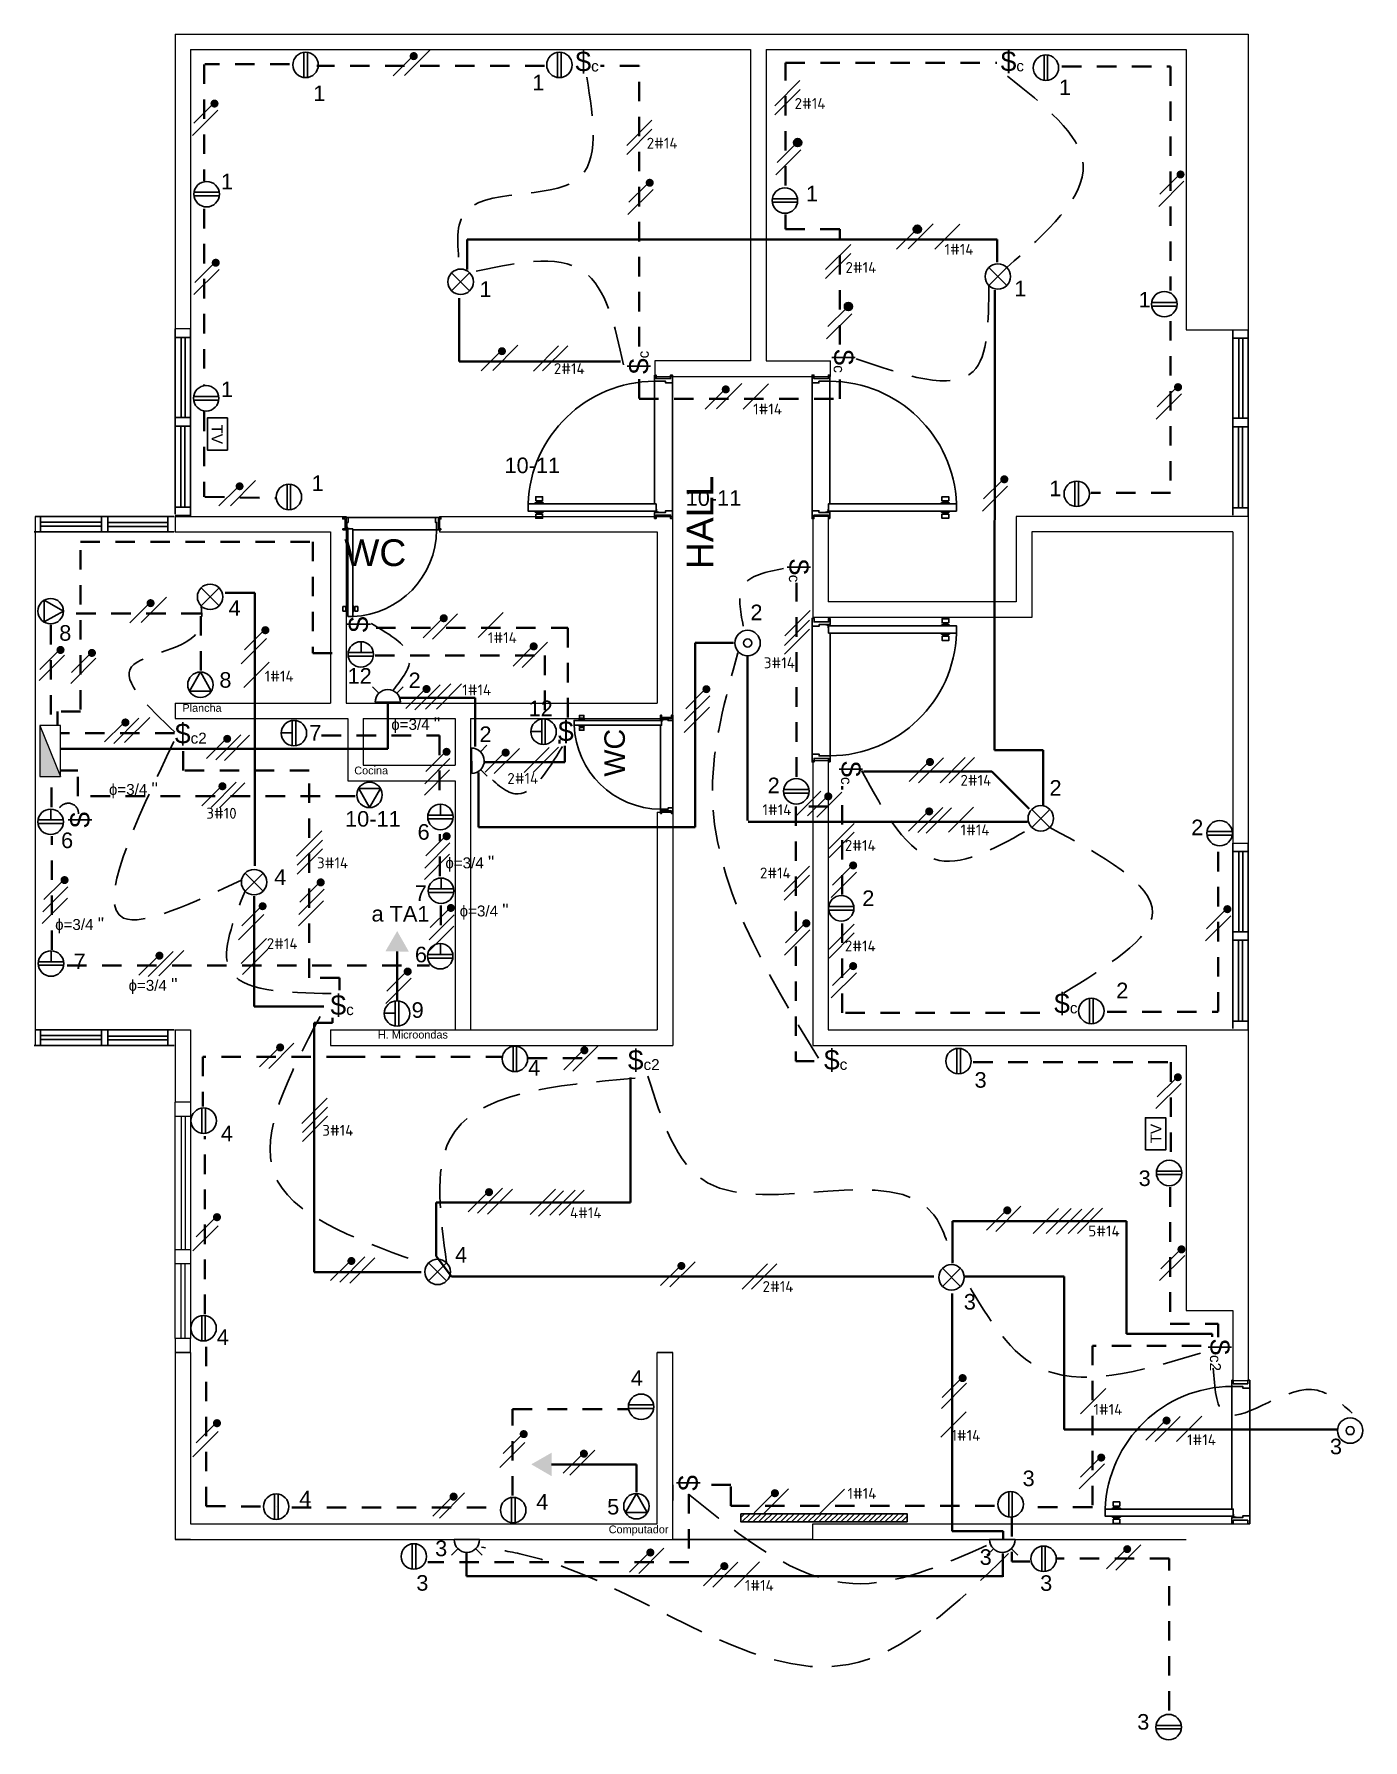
# Model space of a CAD drawing. Extents: x -43333.7 to -43325.1, y -14363.7 to -14352.7.
import ezdxf
from ezdxf.enums import TextEntityAlignment as Align

# ---------------------------------------------------------------- set-up
doc = ezdxf.new("R2010")
doc.units = 0
doc.header["$MEASUREMENT"] = 0
for name, pattern in [('DASHED', [19.05, 12.7, -6.35]), ('HIDDEN', [0.375, 0.25, -0.125]), ('HIDDEN2', [0.1875, 0.125, -0.0625])]:
    doc.linetypes.add(name, pattern=pattern)
doc.layers.get('0').update_dxf_attribs({"linetype": 'CONTINUOUS'})
for name, color, linetype, lineweight in [('Cable piso 1', 50, 'HIDDEN2', 35), ('Cable techo 1', 131, 'CONTINUOUS', 35), ('www.cadblocksfree.com', 7, 'CONTINUOUS', 5)]:
    doc.layers.add(name, color=color, linetype=linetype, lineweight=lineweight)
for name, color, linetype in [('Control luces 1', 80, 'HIDDEN'), ('Especiales 1', 31, 'CONTINUOUS'), ('Fase B 1', 40, 'CONTINUOUS'), ('Fase c1', 1, 'CONTINUOUS'), ('FINO', 4, 'CONTINUOUS'), ('Iluminacion 1', 21, 'CONTINUOUS'), ('Neutro 1', 255, 'CONTINUOUS'), ('PUERTAS', 1, 'CONTINUOUS'), ('Retorno 1', 210, 'CONTINUOUS'), ('Tomas 1', 6, 'CONTINUOUS')]:
    doc.layers.add(name, color=color, linetype=linetype)
doc.styles.get("Standard").update_dxf_attribs({"font": 'ARIAL.TTF'})

msp = doc.modelspace()

# ---------------------------------------------------------------- texts
at = {"layer": 'Cable techo 1', "color": 250}
msp.add_text('a TA1', height=0.1, dxfattribs=at).set_placement((-43331.502, -14358.43))
at = {"layer": 'Control luces 1', "color": 250, "linetype": 'ByBlock', "char_height": 0.13, "width": 0.16402, "attachment_point": 4}
for s, insert in [('${\\H0.5385x;c}', (-43330.191, -14352.908)), ('${\\H0.5385x;c}', (-43327.457, -14352.907)), ('${\\H0.5385x;c2}', (-43332.766, -14357.228)), ('$', (-43330.303, -14357.213)), ('${\\H0.5385x;c}', (-43331.766, -14358.973)), ('${\\H0.5385x;c}', (-43327.113, -14358.962)), ('${\\H0.5385x;c2}', (-43329.854, -14359.326)), ('${\\H0.5385x;c}', (-43328.593, -14359.325))]:
    msp.add_mtext(s, dxfattribs=dict(at, insert=insert))
for s, insert, rotation in [('${\\H0.5385x;c}', (-43329.778, -14354.911), 90), ('${\\H0.5385x;c}', (-43328.472, -14354.753), 270), ('${\\H0.5385x;c}', (-43328.76, -14356.1), 270), ('$', (-43331.58, -14356.571), 90), ('${\\H0.5385x;c}', (-43328.425, -14357.4), 270), ('$', (-43333.371, -14357.827), 90), ('${\\H0.5385x;c2}', (-43326.053, -14361.115), 270), ('$', (-43329.46, -14362.089), 90)]:
    msp.add_mtext(s, dxfattribs=dict(at, insert=insert, rotation=rotation))
at = {"layer": 'Especiales 1', "color": 250}
for s, p in [('1', (-43331.877, -14353.157)), ('1', (-43330.468, -14353.087)), ('1', (-43327.082, -14353.118)), ('1', (-43332.47, -14353.723)), ('1', (-43328.709, -14353.801)), ('1', (-43330.808, -14354.415)), ('1', (-43327.37, -14354.411)), ('1', (-43326.57, -14354.483)), ('1', (-43332.47, -14355.059)), ('10-11', (-43330.647, -14355.548)), ('1', (-43331.887, -14355.662)), ('10-11', (-43329.482, -14355.758)), ('1', (-43327.145, -14355.696)), ('4', (-43332.421, -14356.465)), ('2', (-43329.066, -14356.493)), ('8', (-43333.51, -14356.625)), ('8', (-43332.48, -14356.927)), ('12', (-43331.656, -14356.901)), ('2', (-43331.264, -14356.93)), ('12', (-43330.492, -14357.11)), ('7', (-43331.902, -14357.267)), ('2', (-43330.808, -14357.276)), ('2', (-43328.955, -14357.605)), ('2', (-43327.143, -14357.621)), ('10-11', (-43331.672, -14357.82)), ('2', (-43326.232, -14357.875)), ('6', (-43333.498, -14357.958)), ('6', (-43331.206, -14357.904)), ('4', (-43332.128, -14358.195)), ('7', (-43331.224, -14358.297)), ('2', (-43328.347, -14358.33)), ('7', (-43333.418, -14358.736)), ('6', (-43331.223, -14358.692)), ('2', (-43326.714, -14358.923)), ('9', (-43331.244, -14359.049)), ('4', (-43330.495, -14359.42)), ('3', (-43327.625, -14359.498)), ('4', (-43332.471, -14359.842)), ('3', (-43326.57, -14360.13)), ('4', (-43330.965, -14360.622)), ('3', (-43327.694, -14360.924)), ('4', (-43332.497, -14361.151)), ('4', (-43329.835, -14361.414)), ('3', (-43325.34, -14361.854)), ('3', (-43327.316, -14362.059)), ('4', (-43331.967, -14362.189)), ('4', (-43330.443, -14362.21)), ('5', (-43329.987, -14362.241)), ('3', (-43331.093, -14362.509)), ('3', (-43327.592, -14362.565)), ('3', (-43331.214, -14362.731)), ('3', (-43327.203, -14362.732)), ('3', (-43326.579, -14363.624))]:
    msp.add_text(s, height=0.1, dxfattribs=at).set_placement(p)
at = {"layer": 'Especiales 1', "color": 250, "linetype": 'ByBlock', "char_height": 0.13, "attachment_point": 5}
for s, insert, width in [('{\\fISOCPEUR|b0|i0|c0|p34;\\H0.5385x; 2#14 }', (-43328.705, -14353.172), 0.29088), ('{\\fISOCPEUR|b0|i0|c0|p34;\\H0.5385x; 2#14 }', (-43329.656, -14353.427), 0.29088), ('{\\fISOCPEUR|b0|i0|c0|p34;\\H0.5385x; 1#14 }', (-43327.747, -14354.109), 0.29088), ('{\\fISOCPEUR|b0|i0|c0|p34;\\H0.5385x; 2#14 }', (-43328.378, -14354.226), 0.29088), ('{\\fISOCPEUR|b0|i0|c0|p34;\\H0.5385x; 2#14 }', (-43330.253, -14354.876), 0.29088), ('{\\fISOCPEUR|b0|i0|c0|p34;\\H0.5385x; 1#14 }', (-43328.978, -14355.136), 0.29088), ('{\\fISOCPEUR|b0|i0|c0|p34;\\H0.5385x; 1#14 }', (-43330.683, -14356.605), 0.29088), ('{\\fISOCPEUR|b0|i0|c0|p34;\\H0.5385x; 3#14 }', (-43328.902, -14356.767), 0.29088), ('{\\fISOCPEUR|b0|i0|c0|p34;\\H0.5385x; 1#14 }', (-43332.118, -14356.853), 0.29088), ('{\\fISOCPEUR|b0|i0|c0|p34;\\H0.5385x; 1#14 }', (-43330.848, -14356.941), 0.29088), ('{\\fISOCPEUR|b0|i0|c0|p34;\\H0.5385x;ɸ\\fArial|b0|i0|c0|p34;=3/4 \\H1.161x;"}', (-43331.218, -14357.168), 0.3432), ('{\\fISOCPEUR|b0|i0|c0|p34;\\H0.5385x;ɸ\\fArial|b0|i0|c0|p34;=3/4 \\H1.161x;"}', (-43333.033, -14357.586), 0.3432), ('{\\fISOCPEUR|b0|i0|c0|p34;\\H0.5385x; 2#14 }', (-43330.552, -14357.51), 0.29088), ('{\\fISOCPEUR|b0|i0|c0|p34;\\H0.5385x; 2#14 }', (-43327.639, -14357.522), 0.29088), ('{\\fISOCPEUR|b0|i0|c0|p34;\\H0.5385x; 3#10 }', (-43332.489, -14357.734), 0.29088), ('{\\fISOCPEUR|b0|i0|c0|p34;\\H0.5385x; 1#14 }', (-43328.918, -14357.711), 0.29088), ('{\\fISOCPEUR|b0|i0|c0|p34;\\H0.5385x; 1#14 }', (-43327.644, -14357.841), 0.29088), ('{\\fISOCPEUR|b0|i0|c0|p34;\\H0.5385x; 2#14 }', (-43328.382, -14357.941), 0.29088), ('{\\fISOCPEUR|b0|i0|c0|p34;\\H0.5385x; 3#14 }', (-43331.775, -14358.053), 0.29088), ('{\\fISOCPEUR|b0|i0|c0|p34;\\H0.5385x;ɸ\\fArial|b0|i0|c0|p34;=3/4 \\H1.161x;"}', (-43330.87, -14358.058), 0.3432), ('{\\fISOCPEUR|b0|i0|c0|p34;\\H0.5385x; 2#14 }', (-43328.928, -14358.118), 0.29088), ('{\\fISOCPEUR|b0|i0|c0|p34;\\H0.5385x;ɸ\\fArial|b0|i0|c0|p34;=3/4 \\H1.161x;"}', (-43330.778, -14358.367), 0.3432), ('{\\fISOCPEUR|b0|i0|c0|p34;\\H0.5385x;ɸ\\fArial|b0|i0|c0|p34;=3/4 \\H1.161x;"}', (-43333.379, -14358.454), 0.3432), ('{\\fISOCPEUR|b0|i0|c0|p34;\\H0.5385x; 2#14 }', (-43332.099, -14358.572), 0.29088), ('{\\fISOCPEUR|b0|i0|c0|p34;\\H0.5385x; 2#14 }', (-43328.382, -14358.587), 0.29088), ('{\\fISOCPEUR|b0|i0|c0|p34;\\H0.5385x;ɸ\\fArial|b0|i0|c0|p34;=3/4 \\H1.161x;"}', (-43332.907, -14358.845), 0.3432), ('{\\fISOCPEUR|b0|i0|c0|p34;\\H0.5385x; 3#14 }', (-43331.741, -14359.772), 0.29088), ('{\\fISOCPEUR|b0|i0|c0|p34;\\H0.5385x; 4#14 }', (-43330.147, -14360.302), 0.29088), ('{\\fISOCPEUR|b0|i0|c0|p34;\\H0.5385x; 5#14 }', (-43326.815, -14360.419), 0.29088), ('{\\fISOCPEUR|b0|i0|c0|p34;\\H0.5385x; 2#14 }', (-43328.911, -14360.776), 0.29088), ('{\\fISOCPEUR|b0|i0|c0|p34;\\H0.5385x; 1#14 }', (-43326.79, -14361.566), 0.29088), ('{\\fISOCPEUR|b0|i0|c0|p34;\\H0.5385x; 1#14 }', (-43327.703, -14361.733), 0.29088), ('{\\fISOCPEUR|b0|i0|c0|p34;\\H0.5385x; 1#14 }', (-43326.188, -14361.761), 0.29088), ('{\\fISOCPEUR|b0|i0|c0|p34;\\H0.5385x;1#14 }', (-43328.349, -14362.106), 0.29088), ('{\\fISOCPEUR|b0|i0|c0|p34;\\H0.5385x; 1#14 }', (-43329.031, -14362.697), 0.29088)]:
    msp.add_mtext(s, dxfattribs=dict(at, insert=insert, width=width))
at = {"layer": 'Tomas 1', "color": 250, "linetype": 'ByBlock', "char_height": 0.07, "width": 0.15648, "attachment_point": 5}
for insert, rotation in [((-43332.495, -14355.298), 270), ((-43326.458, -14359.793), 90)]:
    msp.add_mtext('TV', dxfattribs=dict(at, insert=insert, rotation=rotation))
at = {"layer": 'www.cadblocksfree.com', "color": 250}
for s, height, p in [('HALL', 0.1716, (-43329.304, -14355.865)), ('WC', 0.132, (-43329.873, -14357.345))]:
    msp.add_text(s, height=height, rotation=90, dxfattribs=at).set_placement(p, align=Align.CENTER)
msp.add_text('WC', height=0.1716, dxfattribs=at).set_placement((-43331.478, -14356.145), align=Align.CENTER)
at = {"layer": 'www.cadblocksfree.com', "color": 250, "linetype": 'ByBlock'}
for s, p in [('Plancha', (-43332.718, -14357.082)), ('Cocina', (-43331.613, -14357.484)), ('H. Microondas', (-43331.461, -14359.182)), ('Computador', (-43329.977, -14362.362))]:
    msp.add_text(s, height=0.05, dxfattribs=at).set_placement(p)

# ---------------------------------------------------------------- blocks, each defined once
blk = doc.blocks.new('P3-80')
at = {"layer": 'PUERTAS', "color": 1, "linetype": 'DASHED'}
for p, q in [((0.0819, 0.1), (0.7659, 0.1)), ((0.0438, 0), (0.7562, 0))]:
    blk.add_line(p, q, dxfattribs=at)
at = {"layer": 'PUERTAS'}
for p, q in [((0.0364, 0.0872), (0.0364, 0.0757)), ((0.0385, 0.0894), (0.0527, 0.0894))]:
    blk.add_line(p, q, dxfattribs=at)
at = {"layer": 'PUERTAS', "color": 2}
for points in [[(0.0249, 0.7621), (0.0249, 0.7244), (0.0017, 0.7244), (0.0017, 0.7621)], [(0.0989, 0.7621), (0.0989, 0.7244), (0.1221, 0.7244), (0.1221, 0.7621)]]:
    blk.add_lwpolyline(points, close=True, dxfattribs=at)
for points in [[(0.0378, 0.7197), (0.0329, 0.7324), (0.0329, 0.7549), (0.0378, 0.7666)], [(0.0419, 0.7666), (0.0378, 0.7666), (0.0378, 0.7197), (0.0419, 0.7197)], [(0.0819, 0.7666), (0.086, 0.7666), (0.086, 0.7197), (0.0819, 0.7197)], [(0.086, 0.7197), (0.0909, 0.7324), (0.0909, 0.7549), (0.086, 0.7666)], [(0.0329, 0.751), (0.0249, 0.751)], [(0.0329, 0.7355), (0.0249, 0.7355)], [(0.0909, 0.751), (0.0989, 0.751)], [(0.0909, 0.7355), (0.0989, 0.7355)]]:
    blk.add_lwpolyline(points, dxfattribs=at)
at = {"layer": 'PUERTAS'}
for points in [[(0.0419, 0.0919), (0.0819, 0.0919), (0.0819, 0.8055), (0.0419, 0.8055), (0.0419, 0.0919)], [(0, 0.1), (0.0341, 0.1), (0.0341, 0.0386), (0.0438, 0.0386), (0.0438, 0), (0, 0), (0, 0.0107), (0.0195, 0.0107), (0.0195, 0.0912), (0, 0.0912), (0, 0.1)], [(0.8, 0.1), (0.7659, 0.1), (0.7659, 0.0386), (0.7562, 0.0386), (0.7562, 0), (0.8, 0), (0.8, 0.0107), (0.7805, 0.0107), (0.7805, 0.0912), (0.8, 0.0912), (0.8, 0.1)]]:
    blk.add_lwpolyline(points, dxfattribs=at)
blk.add_circle((0.0385, 0.0872), 0.00217, dxfattribs=at)
at = {"layer": 'PUERTAS', "color": 1}
blk.add_arc((0.0548, 0.0949), 0.7111, 0.41037, 87.81839, dxfattribs=at)
blk = doc.blocks.new('DIBA')
at = {"layer": 'FINO'}
for p, q in [((0, 0.1), (1.05, 0.1)), ((1.05, 0), (0, 0)), ((0.05, 0), (0.05, 0.1)), ((0.05, 0.065), (0.522, 0.065)), ((0.05, 0.04), (0.522, 0.04)), ((0.572, 0.062), (1.05, 0.062)), ((0.572, 0.037), (1.05, 0.037)), ((1.1, 0.1), (1.05, 0.1)), ((1.05, 0.1), (1.05, 0)), ((1.05, 0), (1.092, 0))]:
    blk.add_line(p, q, dxfattribs=at)
at = {"layer": 'FINO', "color": 4}
for p, q in [((0.522, 0), (0.522, 0.1)), ((0.572, 0), (0.572, 0.1))]:
    blk.add_line(p, q, dxfattribs=at)
blk = doc.blocks.new('Divi')
blk.add_blockref('DIBA', (0, 0))

# ---------------------------------------------------------------- hatches: boundary and pattern name
at = {"layer": 'Cable techo 1'}
for points in [[(-43331.337, -14358.491), (-43331.413, -14358.622), (-43331.262, -14358.623)], [(-43330.475, -14361.919), (-43330.344, -14361.995), (-43330.344, -14361.844)]]:
    msp.add_hatch(color=250, dxfattribs=at).paths.add_polyline_path(points)
at = {"layer": 'Neutro 1'}
for points in [[(-43331.212, -14352.849, 1), (-43331.249, -14352.886, 1)], [(-43332.493, -14353.154, 1), (-43332.53, -14353.191, 1)], [(-43328.744, -14353.408, 1), (-43328.781, -14353.445, 1)], [(-43326.282, -14353.61, 1), (-43326.319, -14353.646, 1)], [(-43329.695, -14353.663, 1), (-43329.732, -14353.7, 1)], [(-43327.974, -14353.961, 1), (-43328.011, -14353.998, 1)], [(-43332.485, -14354.177, 1), (-43332.522, -14354.214, 1)], [(-43328.417, -14354.462, 1), (-43328.454, -14354.498, 1)], [(-43330.645, -14354.746, 1), (-43330.682, -14354.782, 1)], [(-43329.206, -14354.991, 1), (-43329.243, -14355.028, 1)], [(-43326.298, -14354.977, 1), (-43326.335, -14355.014, 1)], [(-43327.415, -14355.569, 1), (-43327.452, -14355.606, 1)], [(-43332.332, -14355.614, 1), (-43332.368, -14355.651, 1)], [(-43332.904, -14356.365, 1), (-43332.941, -14356.402, 1)], [(-43331.019, -14356.462, 1), (-43331.056, -14356.499, 1)], [(-43332.166, -14356.539, 1), (-43332.203, -14356.576, 1)], [(-43333.483, -14356.666, 1), (-43333.52, -14356.703, 1)], [(-43333.281, -14356.685, 1), (-43333.318, -14356.722, 1)], [(-43330.441, -14356.643, 1), (-43330.478, -14356.68, 1)], [(-43331.13, -14356.917, 1), (-43331.167, -14356.954, 1)], [(-43329.331, -14356.918, 1), (-43329.367, -14356.955, 1)], [(-43333.066, -14357.132, 1), (-43333.103, -14357.169, 1)], [(-43332.412, -14357.237, 1), (-43332.448, -14357.274, 1)], [(-43331.001, -14357.321, 1), (-43331.038, -14357.357, 1)], [(-43330.621, -14357.326, 1), (-43330.658, -14357.363, 1)], [(-43327.893, -14357.386, 1), (-43327.93, -14357.423, 1)], [(-43332.442, -14357.542, 1), (-43332.479, -14357.579, 1)], [(-43328.547, -14357.607, 1), (-43328.584, -14357.644, 1)], [(-43327.898, -14357.704, 1), (-43327.935, -14357.741, 1)], [(-43331.001, -14357.863, 1), (-43331.038, -14357.9, 1)], [(-43328.387, -14358.051, 1), (-43328.424, -14358.088, 1)], [(-43333.457, -14358.145, 1), (-43333.494, -14358.182, 1)], [(-43331.81, -14358.16, 1), (-43331.847, -14358.197, 1)], [(-43332.184, -14358.313, 1), (-43332.22, -14358.35, 1)], [(-43330.974, -14358.324, 1), (-43331.01, -14358.361, 1)], [(-43325.981, -14358.332, 1), (-43326.018, -14358.369, 1)], [(-43328.688, -14358.423, 1), (-43328.725, -14358.46, 1)], [(-43332.847, -14358.631, 1), (-43332.884, -14358.668, 1)], [(-43331.251, -14358.733, 1), (-43331.288, -14358.77, 1)], [(-43328.387, -14358.698, 1), (-43328.424, -14358.735, 1)], [(-43332.071, -14359.221, 1), (-43332.108, -14359.258, 1)], [(-43330.115, -14359.239, 1), (-43330.152, -14359.276, 1)], [(-43326.299, -14359.413, 1), (-43326.336, -14359.449, 1)], [(-43330.728, -14360.151, 1), (-43330.765, -14360.188, 1)], [(-43327.396, -14360.268, 1), (-43327.433, -14360.305, 1)], [(-43332.477, -14360.312, 1), (-43332.514, -14360.349, 1)], [(-43326.276, -14360.519, 1), (-43326.313, -14360.556, 1)], [(-43331.613, -14360.594, 1), (-43331.65, -14360.63, 1)], [(-43329.492, -14360.625, 1), (-43329.528, -14360.662, 1)], [(-43327.683, -14361.346, 1), (-43327.72, -14361.383, 1)], [(-43326.372, -14361.619, 1), (-43326.409, -14361.656, 1)], [(-43332.477, -14361.636, 1), (-43332.514, -14361.673, 1)], [(-43330.505, -14361.706, 1), (-43330.542, -14361.743, 1)], [(-43330.118, -14361.832, 1), (-43330.155, -14361.869, 1)], [(-43326.792, -14361.857, 1), (-43326.829, -14361.894, 1)], [(-43330.956, -14362.108, 1), (-43330.993, -14362.145, 1)], [(-43328.89, -14362.086, 1), (-43328.927, -14362.123, 1)], [(-43329.691, -14362.467, 1), (-43329.728, -14362.504, 1)], [(-43326.625, -14362.446, 1), (-43326.662, -14362.482, 1)], [(-43329.215, -14362.555, 1), (-43329.252, -14362.592, 1)]]:
    msp.add_hatch(color=250, dxfattribs=at).paths.add_polyline_path(points)
at = {"layer": 'PUERTAS', "linetype": 'ByBlock'}
h = msp.add_hatch(dxfattribs=at)
h.set_pattern_fill('ANSI31', color=250, scale=0.2, style=0)
h.set_pattern_definition([(45, (-43287.478873, -14438.096976), (-0.0176776695, 0.0176776695), [])])
h.paths.add_polyline_path([(-43329.128, -14362.236), (-43329.128, -14362.288), (-43328.059, -14362.288), (-43328.059, -14362.236)])
at = {"layer": 'www.cadblocksfree.com'}
msp.add_hatch(color=250, dxfattribs=at).paths.add_polyline_path([(-43333.634, -14357.171), (-43333.634, -14357.498), (-43333.502, -14357.498)])

# ---------------------------------------------------------------- linework, layer by layer
at = {"layer": 'Cable piso 1', "color": 250}
for p, q in [((-43332.577, -14352.921), (-43332.577, -14353.669)), ((-43332.029, -14352.92), (-43332.573, -14352.92)), ((-43330.389, -14352.929), (-43331.854, -14352.929)), ((-43329.781, -14352.929), (-43330.03, -14352.929)), ((-43329.781, -14354.733), (-43329.781, -14352.929)), ((-43328.841, -14353.7), (-43328.841, -14352.911)), ((-43328.841, -14352.911), (-43327.481, -14352.911)), ((-43327.063, -14352.934), (-43326.365, -14352.934)), ((-43326.365, -14352.934), (-43326.365, -14354.374)), ((-43332.577, -14353.85), (-43332.577, -14354.979)), ((-43328.841, -14353.979), (-43328.841, -14353.886)), ((-43328.492, -14353.979), (-43328.841, -14353.979)), ((-43328.492, -14354.722), (-43328.492, -14353.979)), ((-43326.365, -14354.571), (-43326.365, -14355.674)), ((-43328.492, -14355.07), (-43328.492, -14354.908)), ((-43329.782, -14354.943), (-43329.782, -14355.07)), ((-43329.782, -14355.07), (-43328.492, -14355.07)), ((-43332.577, -14355.153), (-43332.577, -14355.701)), ((-43326.365, -14355.674), (-43326.877, -14355.674)), ((-43332.573, -14355.7), (-43332.112, -14355.709)), ((-43333.373, -14357.068), (-43333.373, -14355.989)), ((-43333.373, -14355.989), (-43331.88, -14355.989)), ((-43331.88, -14355.989), (-43331.88, -14356.705)), ((-43328.769, -14357.499), (-43328.769, -14356.253)), ((-43332.6, -14356.45), (-43333.472, -14356.45)), ((-43332.6, -14356.817), (-43332.6, -14356.45)), ((-43333.564, -14356.524), (-43333.564, -14357.171)), ((-43331.473, -14356.543), (-43330.239, -14356.543)), ((-43330.239, -14356.543), (-43330.239, -14357.138)), ((-43331.88, -14356.705), (-43331.668, -14356.705)), ((-43331.479, -14356.721), (-43330.387, -14356.721)), ((-43330.387, -14356.721), (-43330.387, -14357.118)), ((-43333.372, -14357.079), (-43333.521, -14357.079)), ((-43333.521, -14357.079), (-43333.521, -14357.168)), ((-43332.768, -14357.219), (-43333.505, -14357.219)), ((-43332.712, -14357.459), (-43332.712, -14357.317)), ((-43331.823, -14357.235), (-43331.064, -14357.235)), ((-43331.064, -14357.235), (-43331.064, -14357.672)), ((-43333.56, -14357.694), (-43333.56, -14357.501)), ((-43333.39, -14357.46), (-43333.5, -14357.46)), ((-43333.39, -14357.625), (-43333.39, -14357.46)), ((-43331.903, -14357.459), (-43332.712, -14357.459)), ((-43331.903, -14358.792), (-43331.903, -14357.459)), ((-43328.477, -14358.257), (-43328.477, -14357.559)), ((-43331.608, -14357.625), (-43333.39, -14357.625)), ((-43328.775, -14357.69), (-43328.775, -14359.327)), ((-43328.565, -14357.691), (-43328.699, -14357.691)), ((-43333.558, -14358.612), (-43333.558, -14357.882)), ((-43331.063, -14358.138), (-43331.063, -14357.868)), ((-43326.058, -14359.008), (-43326.058, -14357.946)), ((-43331.056, -14358.328), (-43331.056, -14358.555)), ((-43328.477, -14359.017), (-43328.477, -14358.431)), ((-43333.459, -14358.712), (-43331.129, -14358.712)), ((-43331.707, -14358.792), (-43331.903, -14358.792)), ((-43331.707, -14358.872), (-43331.707, -14358.792)), ((-43328.455, -14359.017), (-43327.131, -14359.017)), ((-43326.773, -14359.01), (-43326.059, -14359.01)), ((-43331.667, -14359.299), (-43332.587, -14359.299)), ((-43332.587, -14359.299), (-43332.587, -14359.618)), ((-43331.667, -14359.299), (-43330.661, -14359.299)), ((-43330.497, -14359.309), (-43329.853, -14359.309)), ((-43328.775, -14359.327), (-43328.656, -14359.327)), ((-43327.633, -14359.335), (-43326.364, -14359.335)), ((-43326.364, -14359.335), (-43326.364, -14359.943)), ((-43332.574, -14360.953), (-43332.574, -14359.809)), ((-43326.368, -14360.138), (-43326.368, -14361.016)), ((-43326.368, -14361.016), (-43326.059, -14361.016)), ((-43326.059, -14361.016), (-43326.059, -14361.101)), ((-43332.565, -14362.188), (-43332.565, -14361.127)), ((-43326.168, -14361.157), (-43326.867, -14361.157)), ((-43326.867, -14361.157), (-43326.867, -14362.195)), ((-43330.595, -14362.119), (-43330.595, -14361.565)), ((-43330.595, -14361.565), (-43329.851, -14361.565)), ((-43329.192, -14362.05), (-43329.362, -14362.05)), ((-43329.192, -14362.186), (-43329.192, -14362.05)), ((-43329.462, -14362.11), (-43329.462, -14362.548)), ((-43332.565, -14362.188), (-43332.115, -14362.191)), ((-43332.014, -14362.196), (-43330.679, -14362.196)), ((-43327.497, -14362.186), (-43329.192, -14362.186)), ((-43327.386, -14362.257), (-43327.386, -14362.544)), ((-43326.867, -14362.195), (-43327.31, -14362.195)), ((-43329.462, -14362.548), (-43331.141, -14362.548)), ((-43327.386, -14362.544), (-43327.269, -14362.544)), ((-43326.373, -14362.525), (-43327.102, -14362.525)), ((-43326.373, -14363.501), (-43326.373, -14362.525))]:
    msp.add_line(p, q, dxfattribs=at)
at = {"layer": 'Cable techo 1', "color": 250}
for p, q in [((-43327.479, -14354.046), (-43330.888, -14354.046)), ((-43330.888, -14354.046), (-43330.888, -14354.239)), ((-43327.479, -14354.191), (-43327.479, -14354.046)), ((-43327.497, -14357.329), (-43327.495, -14354.371)), ((-43330.938, -14354.424), (-43330.938, -14354.757)), ((-43330.938, -14354.757), (-43330.938, -14354.831)), ((-43330.938, -14354.831), (-43329.901, -14354.831)), ((-43332.252, -14356.318), (-43332.442, -14356.318)), ((-43332.252, -14358.071), (-43332.252, -14356.318)), ((-43329.174, -14356.639), (-43329.421, -14356.639)), ((-43329.421, -14356.639), (-43329.421, -14357.823)), ((-43329.084, -14357.781), (-43329.084, -14356.722)), ((-43330.835, -14356.993), (-43331.32, -14356.993)), ((-43330.835, -14357.305), (-43330.835, -14356.993)), ((-43331.398, -14357.028), (-43331.398, -14357.321)), ((-43331.398, -14357.321), (-43333.502, -14357.321)), ((-43330.294, -14357.286), (-43330.294, -14357.262)), ((-43330.259, -14357.405), (-43330.259, -14357.3)), ((-43327.497, -14357.329), (-43327.184, -14357.329)), ((-43327.184, -14357.329), (-43327.184, -14357.683)), ((-43330.777, -14357.405), (-43330.259, -14357.405)), ((-43330.814, -14357.823), (-43330.814, -14357.472)), ((-43328.324, -14357.465), (-43328.338, -14357.465)), ((-43327.514, -14357.465), (-43328.324, -14357.465)), ((-43327.273, -14357.706), (-43327.514, -14357.465)), ((-43329.421, -14357.823), (-43330.814, -14357.823)), ((-43329.08, -14357.79), (-43327.284, -14357.79)), ((-43332.256, -14358.268), (-43332.256, -14358.976)), ((-43331.338, -14358.945), (-43331.338, -14358.622)), ((-43332.256, -14358.976), (-43331.808, -14358.976)), ((-43331.871, -14360.684), (-43331.871, -14359.082)), ((-43331.871, -14359.082), (-43331.753, -14359.082)), ((-43331.753, -14359.082), (-43331.753, -14359.05)), ((-43329.838, -14360.236), (-43329.838, -14359.432)), ((-43331.086, -14360.58), (-43331.086, -14360.236)), ((-43331.086, -14360.236), (-43329.838, -14360.236)), ((-43327.767, -14360.625), (-43327.767, -14360.355)), ((-43327.767, -14360.355), (-43326.648, -14360.355)), ((-43326.648, -14360.355), (-43326.648, -14361.08)), ((-43330.987, -14360.711), (-43331.086, -14360.58)), ((-43331.183, -14360.684), (-43331.871, -14360.684)), ((-43327.886, -14360.711), (-43330.987, -14360.711)), ((-43327.689, -14360.711), (-43327.049, -14360.711)), ((-43327.049, -14360.711), (-43327.049, -14361.695)), ((-43327.768, -14360.82), (-43327.768, -14362.348)), ((-43326.648, -14361.08), (-43326.097, -14361.08)), ((-43326.097, -14361.08), (-43326.097, -14361.1)), ((-43327.049, -14361.695), (-43325.293, -14361.695)), ((-43330.022, -14361.919), (-43330.344, -14361.919)), ((-43329.799, -14361.919), (-43330.215, -14361.919)), ((-43329.799, -14362.097), (-43329.799, -14361.919)), ((-43327.768, -14362.348), (-43327.441, -14362.348)), ((-43327.441, -14362.348), (-43327.441, -14362.401)), ((-43330.891, -14362.637), (-43330.891, -14362.487)), ((-43327.443, -14362.493), (-43327.443, -14362.643)), ((-43330.891, -14362.637), (-43327.443, -14362.637))]:
    msp.add_line(p, q, dxfattribs=at)
at = {"layer": 'Control luces 1', "color": 250}
msp.add_arc((-43333.452, -14357.736), 0.0665, 358.2431, 146.4886, dxfattribs=at)
for points, knots in [([(-43330.118, -14353.003), (-43330.074, -14353.276), (-43329.979, -14353.862), (-43330.996, -14353.672), (-43330.949, -14354.104), (-43330.933, -14354.244)], [0, 0, 0, 0, 0.662689, 1.420115, 1.78313, 1.78313, 1.78313, 1.78313]), ([(-43327.414, -14352.996), (-43327.178, -14353.183), (-43326.682, -14353.575), (-43327.164, -14354.002), (-43327.417, -14354.226)], [0, 0, 0, 0, 0.747455, 1.571191, 1.571191, 1.571191, 1.571191]), ([(-43329.882, -14354.851), (-43329.937, -14354.603), (-43330.052, -14354.077), (-43330.588, -14354.197), (-43330.872, -14354.26)], [0, 0, 0, 0, 0.652378, 1.38553, 1.38553, 1.38553, 1.38553]), ([(-43328.386, -14354.813), (-43328.077, -14354.919), (-43327.537, -14355.105), (-43327.534, -14354.57), (-43327.533, -14354.342)], [0, 0, 0, 0, 0.755811, 1.318367, 1.318367, 1.318367, 1.318367]), ([(-43328.853, -14356.16), (-43328.962, -14356.182), (-43329.171, -14356.226), (-43329.131, -14356.432), (-43329.112, -14356.531)], [0, 0, 0, 0, 0.2822885, 0.5410927, 0.5410927, 0.5410927, 0.5410927]), ([(-43332.766, -14357.213), (-43332.94, -14357.048), (-43333.289, -14356.719), (-43332.576, -14356.683), (-43332.593, -14356.451), (-43332.597, -14356.401)], [0, 0, 0, 0, 0.503857, 1.010214, 1.152636, 1.152636, 1.152636, 1.152636]), ([(-43331.505, -14356.514), (-43331.38, -14356.587), (-43331.176, -14356.706), (-43331.31, -14356.876), (-43331.362, -14356.942)], [0, 0, 0, 0, 0.3436087, 0.560995, 0.560995, 0.560995, 0.560995]), ([(-43328.628, -14359.309), (-43328.971, -14358.745), (-43329.478, -14357.908), (-43329.228, -14356.999), (-43329.147, -14356.703)], [0, 0, 0, 0, 1.855326, 2.750425, 2.750425, 2.750425, 2.750425]), ([(-43332.772, -14357.273), (-43333.024, -14357.8), (-43333.447, -14358.684), (-43332.654, -14358.312), (-43332.333, -14358.161)], [0, 0, 0, 0, 1.180259, 1.98223, 1.98223, 1.98223, 1.98223]), ([(-43330.275, -14357.304), (-43330.372, -14357.465), (-43330.524, -14357.717), (-43330.712, -14357.533), (-43330.78, -14357.466)], [0, 0, 0, 0, 0.4311037, 0.6769793, 0.6769793, 0.6769793, 0.6769793]), ([(-43328.351, -14357.459), (-43328.205, -14357.728), (-43327.938, -14358.219), (-43327.469, -14357.948), (-43327.256, -14357.825)], [0, 0, 0, 0, 0.76267, 1.39611, 1.39611, 1.39611, 1.39611]), ([(-43327.054, -14358.891), (-43326.771, -14358.717), (-43326.174, -14358.35), (-43326.807, -14358.006), (-43327.141, -14357.825)], [0, 0, 0, 0, 0.770345, 1.628803, 1.628803, 1.628803, 1.628803]), ([(-43331.761, -14358.893), (-43332.056, -14358.887), (-43332.571, -14358.877), (-43332.392, -14358.427), (-43332.315, -14358.234)], [0, 0, 0, 0, 0.675436, 1.184057, 1.184057, 1.184057, 1.184057]), ([(-43331.833, -14359.041), (-43332.03, -14359.415), (-43332.427, -14360.17), (-43331.623, -14360.464), (-43331.217, -14360.612)], [0, 0, 0, 0, 1.051209, 2.122446, 2.122446, 2.122446, 2.122446]), ([(-43329.725, -14359.423), (-43329.637, -14359.707), (-43329.383, -14360.522), (-43327.974, -14359.886), (-43327.796, -14360.504), (-43327.763, -14360.616)], [0, 0, 0, 0, 0.785567, 2.254081, 2.579894, 2.579894, 2.579894, 2.579894]), ([(-43329.807, -14359.437), (-43330.324, -14359.482), (-43331.166, -14359.554), (-43331.06, -14360.326), (-43331.019, -14360.624)], [0, 0, 0, 0, 1.257863, 2.047787, 2.047787, 2.047787, 2.047787]), ([(-43326.172, -14361.205), (-43326.562, -14361.321), (-43327.226, -14361.519), (-43327.558, -14360.947), (-43327.695, -14360.712)], [0, 0, 0, 0, 1.059443, 1.800298, 1.800298, 1.800298, 1.800298]), ([(-43326.09, -14361.301), (-43326.081, -14361.425), (-43326.056, -14361.791), (-43325.514, -14361.303), (-43325.278, -14361.516), (-43325.198, -14361.589)], [0, 0, 0, 0, 0.295872, 0.878143, 1.179236, 1.179236, 1.179236, 1.179236]), ([(-43329.464, -14362.11), (-43329.122, -14362.388), (-43328.523, -14362.874), (-43327.837, -14362.569), (-43327.544, -14362.439)], [0, 0, 0, 0, 1.202913, 2.101636, 2.101636, 2.101636, 2.101636]), ([(-43327.407, -14362.493), (-43327.74, -14362.815), (-43328.668, -14363.709), (-43329.897, -14362.578), (-43330.713, -14362.464), (-43330.795, -14362.452)], [0, 0, 0, 0, 1.251542, 3.481011, 3.731326, 3.731326, 3.731326, 3.731326])]:
    msp.add_open_spline(points, degree=3, knots=knots, dxfattribs=at)
at = {"layer": 'Especiales 1', "color": 250, "linetype": 'ByBlock'}
for p, q in [((-43333.606, -14356.364), (-43333.606, -14356.504)), ((-43333.483, -14356.435), (-43333.606, -14356.364)), ((-43333.606, -14356.504), (-43333.483, -14356.435)), ((-43332.602, -14356.826), (-43332.673, -14356.949)), ((-43332.533, -14356.949), (-43332.602, -14356.826)), ((-43332.673, -14356.949), (-43332.533, -14356.949)), ((-43331.445, -14357.575), (-43331.584, -14357.575)), ((-43331.584, -14357.575), (-43331.515, -14357.698)), ((-43331.515, -14357.698), (-43331.445, -14357.575)), ((-43329.799, -14362.106), (-43329.869, -14362.229)), ((-43329.729, -14362.229), (-43329.799, -14362.106)), ((-43329.869, -14362.229), (-43329.729, -14362.229))]:
    msp.add_line(p, q, dxfattribs=at)
for centre in [(-43333.565, -14356.435), (-43332.602, -14356.908), (-43331.515, -14357.616), (-43329.799, -14362.188)]:
    msp.add_circle(centre, 0.0818, dxfattribs=at)
at = {"layer": 'Fase B 1', "color": 250}
for p, q in [((-43331.29, -14352.992), (-43331.128, -14352.83)), ((-43332.652, -14353.377), (-43332.49, -14353.215)), ((-43328.902, -14353.631), (-43328.741, -14353.469)), ((-43329.854, -14353.886), (-43329.692, -14353.724)), ((-43326.441, -14353.833), (-43326.279, -14353.671)), ((-43328.052, -14354.107), (-43327.891, -14353.945)), ((-43332.644, -14354.4), (-43332.482, -14354.238)), ((-43328.576, -14354.685), (-43328.414, -14354.523)), ((-43330.723, -14354.888), (-43330.561, -14354.726)), ((-43329.283, -14355.134), (-43329.122, -14354.972)), ((-43326.457, -14355.2), (-43326.295, -14355.038)), ((-43332.409, -14355.757), (-43332.247, -14355.595)), ((-43327.574, -14355.793), (-43327.412, -14355.631)), ((-43332.982, -14356.508), (-43332.82, -14356.346)), ((-43332.34, -14356.773), (-43332.178, -14356.611)), ((-43333.638, -14356.88), (-43333.476, -14356.718)), ((-43331.154, -14357.065), (-43330.992, -14356.903)), ((-43329.489, -14357.141), (-43329.327, -14356.98)), ((-43333.09, -14357.28), (-43332.928, -14357.118)), ((-43332.448, -14357.395), (-43332.286, -14357.233)), ((-43331.159, -14357.544), (-43330.998, -14357.382)), ((-43332.479, -14357.7), (-43332.317, -14357.538)), ((-43327.935, -14357.862), (-43327.773, -14357.7)), ((-43331.159, -14358.086), (-43330.998, -14357.925)), ((-43333.616, -14358.368), (-43333.454, -14358.206)), ((-43331.969, -14358.384), (-43331.807, -14358.222)), ((-43332.357, -14358.547), (-43332.195, -14358.385)), ((-43331.132, -14358.548), (-43330.97, -14358.386)), ((-43332.87, -14358.779), (-43332.708, -14358.617)), ((-43332.163, -14359.374), (-43332.001, -14359.212)), ((-43330.207, -14359.392), (-43330.045, -14359.23)), ((-43330.757, -14360.311), (-43330.595, -14360.15)), ((-43332.651, -14360.546), (-43332.489, -14360.385)), ((-43331.642, -14360.754), (-43331.48, -14360.592)), ((-43332.651, -14361.87), (-43332.489, -14361.708)), ((-43330.678, -14361.94), (-43330.516, -14361.778)), ((-43330.228, -14361.989), (-43330.067, -14361.827)), ((-43331.066, -14362.264), (-43330.904, -14362.103))]:
    msp.add_line(p, q, dxfattribs=at)
at = {"layer": 'Fase c1', "color": 250}
for p, q in [((-43331.111, -14356.615), (-43330.95, -14356.453)), ((-43330.533, -14356.797), (-43330.371, -14356.635)), ((-43333.436, -14356.899), (-43333.274, -14356.738)), ((-43331.223, -14357.07), (-43331.061, -14356.908)), ((-43333.159, -14357.285), (-43332.997, -14357.123)), ((-43329.492, -14357.215), (-43329.33, -14357.053)), ((-43332.504, -14357.391), (-43332.342, -14357.229)), ((-43330.713, -14357.479), (-43330.551, -14357.317)), ((-43327.986, -14357.539), (-43327.824, -14357.377)), ((-43332.534, -14357.696), (-43332.372, -14357.534)), ((-43331.162, -14357.618), (-43331.001, -14357.456)), ((-43328.64, -14357.76), (-43328.478, -14357.598)), ((-43327.99, -14357.858), (-43327.829, -14357.696)), ((-43331.162, -14358.16), (-43331.001, -14357.998)), ((-43328.546, -14358.275), (-43328.384, -14358.113)), ((-43333.619, -14358.442), (-43333.457, -14358.28)), ((-43331.972, -14358.458), (-43331.81, -14358.296)), ((-43326.14, -14358.555), (-43325.978, -14358.394)), ((-43331.135, -14358.622), (-43330.973, -14358.46)), ((-43328.847, -14358.646), (-43328.685, -14358.484)), ((-43332.939, -14358.784), (-43332.777, -14358.622)), ((-43328.546, -14358.921), (-43328.384, -14358.759)), ((-43331.41, -14358.957), (-43331.248, -14358.795)), ((-43326.459, -14359.632), (-43326.297, -14359.47)), ((-43330.821, -14360.305), (-43330.659, -14360.143)), ((-43327.489, -14360.422), (-43327.327, -14360.26)), ((-43331.705, -14360.747), (-43331.544, -14360.585)), ((-43329.584, -14360.779), (-43329.422, -14360.617)), ((-43326.436, -14360.738), (-43326.274, -14360.576)), ((-43327.838, -14361.56), (-43327.676, -14361.398)), ((-43326.464, -14361.772), (-43326.302, -14361.611)), ((-43326.952, -14362.077), (-43326.79, -14361.915)), ((-43328.983, -14362.239), (-43328.821, -14362.077)), ((-43329.784, -14362.62), (-43329.622, -14362.458)), ((-43326.717, -14362.599), (-43326.555, -14362.437)), ((-43329.308, -14362.709), (-43329.146, -14362.547))]:
    msp.add_line(p, q, dxfattribs=at)
at = {"layer": 'Iluminacion 1', "color": 250, "linetype": 'ByBlock'}
for p, q in [((-43330.987, -14354.26), (-43330.872, -14354.376)), ((-43330.987, -14354.376), (-43330.872, -14354.26)), ((-43327.533, -14354.226), (-43327.417, -14354.342)), ((-43327.533, -14354.342), (-43327.417, -14354.226)), ((-43332.597, -14356.285), (-43332.482, -14356.401)), ((-43332.597, -14356.401), (-43332.482, -14356.285)), ((-43331.454, -14356.963), (-43331.496, -14356.921)), ((-43331.339, -14356.963), (-43331.298, -14356.921)), ((-43331.315, -14357.021), (-43331.478, -14357.021)), ((-43330.858, -14357.479), (-43330.86, -14357.316)), ((-43330.802, -14357.339), (-43330.76, -14357.297)), ((-43330.8, -14357.454), (-43330.758, -14357.495)), ((-43327.256, -14357.709), (-43327.141, -14357.825)), ((-43327.256, -14357.825), (-43327.141, -14357.709)), ((-43332.315, -14358.119), (-43332.199, -14358.234)), ((-43332.315, -14358.234), (-43332.199, -14358.119)), ((-43331.135, -14360.624), (-43331.019, -14360.74)), ((-43331.135, -14360.74), (-43331.019, -14360.624)), ((-43327.831, -14360.659), (-43327.715, -14360.775)), ((-43327.831, -14360.775), (-43327.715, -14360.659)), ((-43330.946, -14362.461), (-43330.988, -14362.503)), ((-43330.971, -14362.403), (-43330.807, -14362.403)), ((-43330.831, -14362.461), (-43330.79, -14362.503)), ((-43327.503, -14362.461), (-43327.545, -14362.503)), ((-43327.528, -14362.403), (-43327.364, -14362.403)), ((-43327.388, -14362.461), (-43327.347, -14362.503))]:
    msp.add_line(p, q, dxfattribs=at)
for centre, radius in [((-43330.929, -14354.318), 0.0818), ((-43327.475, -14354.284), 0.0818), ((-43332.54, -14356.343), 0.0818), ((-43329.084, -14356.64), 0.0818), ((-43329.084, -14356.64), 0.0262), ((-43327.199, -14357.767), 0.0818), ((-43332.257, -14358.177), 0.0818), ((-43331.077, -14360.682), 0.0818), ((-43327.773, -14360.717), 0.0818), ((-43325.21, -14361.702), 0.0818), ((-43325.21, -14361.702), 0.0262)]:
    msp.add_circle(centre, radius, dxfattribs=at)
for centre, start, end in [((-43331.397, -14357.021), 0, 180), ((-43330.859, -14357.397), 270.6666, 90.6666), ((-43330.889, -14362.403), 180, 0), ((-43327.446, -14362.403), 180, 0)]:
    msp.add_arc(centre, 0.0818, start, end, dxfattribs=at)
at = {"layer": 'Neutro 1', "color": 250}
for p, q in [((-43331.363, -14352.994), (-43331.246, -14352.876)), ((-43332.644, -14353.298), (-43332.527, -14353.181)), ((-43328.895, -14353.552), (-43328.778, -14353.435)), ((-43329.847, -14353.807), (-43329.729, -14353.69)), ((-43326.434, -14353.754), (-43326.316, -14353.637)), ((-43328.126, -14354.109), (-43328.009, -14353.992)), ((-43332.637, -14354.322), (-43332.52, -14354.204)), ((-43328.569, -14354.606), (-43328.451, -14354.489)), ((-43330.797, -14354.89), (-43330.68, -14354.773)), ((-43329.357, -14355.136), (-43329.24, -14355.019)), ((-43326.45, -14355.121), (-43326.332, -14355.004)), ((-43332.483, -14355.759), (-43332.366, -14355.642)), ((-43327.567, -14355.714), (-43327.45, -14355.597)), ((-43333.056, -14356.51), (-43332.938, -14356.393)), ((-43332.318, -14356.683), (-43332.201, -14356.566)), ((-43331.171, -14356.606), (-43331.053, -14356.489)), ((-43330.592, -14356.788), (-43330.475, -14356.67)), ((-43333.635, -14356.81), (-43333.517, -14356.693)), ((-43333.432, -14356.83), (-43333.315, -14356.713)), ((-43331.282, -14357.061), (-43331.165, -14356.944)), ((-43329.482, -14357.063), (-43329.365, -14356.945)), ((-43333.218, -14357.276), (-43333.1, -14357.159)), ((-43332.563, -14357.382), (-43332.446, -14357.265)), ((-43331.152, -14357.465), (-43331.035, -14357.348)), ((-43330.772, -14357.47), (-43330.655, -14357.353)), ((-43328.045, -14357.53), (-43327.927, -14357.413)), ((-43332.593, -14357.687), (-43332.476, -14357.569)), ((-43328.699, -14357.751), (-43328.581, -14357.634)), ((-43328.05, -14357.849), (-43327.932, -14357.732)), ((-43331.152, -14358.008), (-43331.035, -14357.89)), ((-43328.538, -14358.196), (-43328.421, -14358.079)), ((-43333.609, -14358.289), (-43333.491, -14358.172)), ((-43331.962, -14358.305), (-43331.845, -14358.188)), ((-43332.335, -14358.458), (-43332.218, -14358.34)), ((-43331.125, -14358.469), (-43331.008, -14358.352)), ((-43326.133, -14358.477), (-43326.015, -14358.359)), ((-43328.84, -14358.567), (-43328.723, -14358.45)), ((-43332.998, -14358.775), (-43332.881, -14358.658)), ((-43331.403, -14358.878), (-43331.286, -14358.76)), ((-43328.538, -14358.842), (-43328.421, -14358.725)), ((-43332.222, -14359.365), (-43332.105, -14359.248)), ((-43330.266, -14359.383), (-43330.149, -14359.266)), ((-43326.45, -14359.557), (-43326.333, -14359.44)), ((-43330.88, -14360.296), (-43330.762, -14360.178)), ((-43327.548, -14360.413), (-43327.431, -14360.296)), ((-43332.629, -14360.457), (-43332.512, -14360.339)), ((-43331.765, -14360.738), (-43331.647, -14360.621)), ((-43326.428, -14360.663), (-43326.31, -14360.546)), ((-43329.643, -14360.77), (-43329.526, -14360.653)), ((-43327.834, -14361.49), (-43327.717, -14361.373)), ((-43332.629, -14361.78), (-43332.512, -14361.663)), ((-43326.523, -14361.764), (-43326.406, -14361.646)), ((-43330.656, -14361.85), (-43330.539, -14361.733)), ((-43330.27, -14361.976), (-43330.152, -14361.859)), ((-43326.944, -14362.002), (-43326.826, -14361.884)), ((-43331.108, -14362.252), (-43330.99, -14362.135)), ((-43329.042, -14362.23), (-43328.924, -14362.113)), ((-43329.843, -14362.611), (-43329.726, -14362.494)), ((-43326.776, -14362.59), (-43326.659, -14362.473)), ((-43329.367, -14362.7), (-43329.25, -14362.583))]:
    msp.add_line(p, q, dxfattribs=at)
for centre in [(-43328.762, -14353.423), (-43327.993, -14353.98), (-43328.436, -14354.477)]:
    msp.add_circle(centre, 0.0261, dxfattribs=at)
at = {"layer": 'PUERTAS', "color": 250}
msp.add_line((-43328.665, -14362.401), (-43329.565, -14362.401), dxfattribs=at)
at = {"layer": 'PUERTAS', "color": 250, "linetype": 'ByBlock'}
msp.add_lwpolyline([(-43329.128, -14362.236), (-43328.059, -14362.236), (-43328.059, -14362.288), (-43329.128, -14362.288)], close=True, dxfattribs=at)
at = {"layer": 'Retorno 1', "color": 250}
for p, q in [((-43328.909, -14353.186), (-43328.748, -14353.025)), ((-43328.909, -14353.244), (-43328.747, -14353.082)), ((-43329.861, -14353.442), (-43329.699, -14353.28)), ((-43329.861, -14353.499), (-43329.699, -14353.337)), ((-43327.881, -14354.109), (-43327.719, -14353.947)), ((-43328.583, -14354.24), (-43328.421, -14354.078)), ((-43328.583, -14354.297), (-43328.421, -14354.136)), ((-43330.461, -14354.892), (-43330.3, -14354.73)), ((-43330.402, -14354.891), (-43330.24, -14354.729)), ((-43329.112, -14355.136), (-43328.95, -14354.974)), ((-43330.817, -14356.605), (-43330.655, -14356.443)), ((-43328.844, -14356.593), (-43328.682, -14356.431)), ((-43328.847, -14356.655), (-43328.686, -14356.493)), ((-43328.847, -14356.712), (-43328.686, -14356.55)), ((-43332.322, -14356.925), (-43332.161, -14356.763)), ((-43331.085, -14357.065), (-43330.923, -14356.903)), ((-43330.521, -14357.472), (-43330.359, -14357.311)), ((-43330.462, -14357.472), (-43330.3, -14357.31)), ((-43327.847, -14357.538), (-43327.685, -14357.376)), ((-43327.788, -14357.538), (-43327.626, -14357.376)), ((-43328.776, -14357.754), (-43328.614, -14357.592)), ((-43327.793, -14357.856), (-43327.631, -14357.695)), ((-43331.984, -14358.01), (-43331.822, -14357.848)), ((-43328.56, -14357.961), (-43328.398, -14357.799)), ((-43328.56, -14358.018), (-43328.398, -14357.856)), ((-43331.98, -14358.068), (-43331.818, -14357.906)), ((-43331.98, -14358.125), (-43331.818, -14357.963)), ((-43328.848, -14358.236), (-43328.686, -14358.074)), ((-43328.848, -14358.293), (-43328.686, -14358.131)), ((-43332.34, -14358.699), (-43332.178, -14358.538)), ((-43328.56, -14358.608), (-43328.398, -14358.446)), ((-43328.56, -14358.665), (-43328.398, -14358.503)), ((-43332.331, -14358.77), (-43332.169, -14358.608)), ((-43331.95, -14359.728), (-43331.788, -14359.566)), ((-43331.946, -14359.786), (-43331.784, -14359.624)), ((-43331.946, -14359.843), (-43331.784, -14359.682)), ((-43330.482, -14360.313), (-43330.32, -14360.151)), ((-43330.429, -14360.323), (-43330.267, -14360.161)), ((-43330.355, -14360.318), (-43330.193, -14360.156)), ((-43330.296, -14360.318), (-43330.134, -14360.156)), ((-43327.248, -14360.436), (-43327.086, -14360.274)), ((-43327.165, -14360.436), (-43327.003, -14360.274)), ((-43327.097, -14360.44), (-43326.935, -14360.278)), ((-43327.023, -14360.435), (-43326.861, -14360.273)), ((-43326.964, -14360.435), (-43326.802, -14360.273)), ((-43329.118, -14360.792), (-43328.957, -14360.631)), ((-43329.059, -14360.792), (-43328.897, -14360.63)), ((-43326.943, -14361.594), (-43326.781, -14361.432)), ((-43327.841, -14361.744), (-43327.679, -14361.582)), ((-43326.326, -14361.772), (-43326.164, -14361.61)), ((-43328.624, -14362.24), (-43328.462, -14362.078)), ((-43329.169, -14362.708), (-43329.007, -14362.546))]:
    msp.add_line(p, q, dxfattribs=at)
at = {"layer": 'Tomas 1', "color": 250, "linetype": 'ByBlock'}
for p, q in [((-43331.937, -14352.843), (-43331.937, -14353.005)), ((-43331.914, -14352.843), (-43331.914, -14353.005)), ((-43330.306, -14352.843), (-43330.306, -14353.005)), ((-43330.283, -14352.843), (-43330.283, -14353.005)), ((-43327.178, -14352.861), (-43327.178, -14353.023)), ((-43327.155, -14352.861), (-43327.155, -14353.023)), ((-43332.643, -14353.743), (-43332.481, -14353.743)), ((-43332.643, -14353.766), (-43332.481, -14353.766)), ((-43328.925, -14353.784), (-43328.763, -14353.784)), ((-43328.925, -14353.807), (-43328.763, -14353.807)), ((-43326.486, -14354.451), (-43326.324, -14354.451)), ((-43326.486, -14354.474), (-43326.324, -14354.474)), ((-43332.646, -14355.055), (-43332.484, -14355.055)), ((-43332.646, -14355.078), (-43332.484, -14355.078)), ((-43332.045, -14355.62), (-43332.045, -14355.782)), ((-43332.022, -14355.62), (-43332.022, -14355.782)), ((-43326.98, -14355.6), (-43326.98, -14355.761)), ((-43326.957, -14355.6), (-43326.957, -14355.761)), ((-43331.652, -14356.701), (-43331.49, -14356.701)), ((-43331.652, -14356.724), (-43331.49, -14356.724)), ((-43332.012, -14357.3), (-43332.012, -14357.138)), ((-43331.989, -14357.3), (-43331.989, -14357.138)), ((-43330.408, -14357.291), (-43330.408, -14357.129)), ((-43330.385, -14357.291), (-43330.385, -14357.129)), ((-43328.852, -14357.582), (-43328.69, -14357.582)), ((-43328.852, -14357.605), (-43328.69, -14357.605)), ((-43333.646, -14357.777), (-43333.484, -14357.777)), ((-43331.14, -14357.746), (-43330.978, -14357.746)), ((-43331.14, -14357.769), (-43330.978, -14357.769)), ((-43333.646, -14357.8), (-43333.484, -14357.8)), ((-43326.13, -14357.851), (-43325.968, -14357.851)), ((-43326.13, -14357.874), (-43325.968, -14357.874)), ((-43331.136, -14358.22), (-43330.974, -14358.22)), ((-43331.136, -14358.243), (-43330.974, -14358.243)), ((-43328.563, -14358.333), (-43328.401, -14358.333)), ((-43328.563, -14358.356), (-43328.401, -14358.356)), ((-43331.141, -14358.642), (-43330.979, -14358.642)), ((-43333.644, -14358.688), (-43333.482, -14358.688)), ((-43333.644, -14358.711), (-43333.482, -14358.711)), ((-43331.141, -14358.665), (-43330.979, -14358.665)), ((-43331.35, -14359.102), (-43331.35, -14358.94)), ((-43331.327, -14359.102), (-43331.327, -14358.94)), ((-43326.885, -14358.924), (-43326.885, -14359.086)), ((-43326.862, -14358.924), (-43326.862, -14359.086)), ((-43330.592, -14359.232), (-43330.592, -14359.394)), ((-43330.569, -14359.232), (-43330.569, -14359.394)), ((-43327.739, -14359.246), (-43327.739, -14359.408)), ((-43327.716, -14359.246), (-43327.716, -14359.408)), ((-43332.593, -14359.629), (-43332.593, -14359.791)), ((-43332.57, -14359.629), (-43332.57, -14359.791)), ((-43326.455, -14360.034), (-43326.294, -14360.034)), ((-43326.455, -14360.057), (-43326.294, -14360.057)), ((-43332.594, -14360.963), (-43332.594, -14361.125)), ((-43332.571, -14360.963), (-43332.571, -14361.125)), ((-43329.85, -14361.537), (-43329.688, -14361.537)), ((-43329.85, -14361.56), (-43329.688, -14361.56)), ((-43332.126, -14362.111), (-43332.126, -14362.272)), ((-43332.103, -14362.111), (-43332.103, -14362.272)), ((-43330.602, -14362.132), (-43330.602, -14362.293)), ((-43330.579, -14362.132), (-43330.579, -14362.293)), ((-43327.405, -14362.095), (-43327.405, -14362.257)), ((-43327.382, -14362.095), (-43327.382, -14362.257)), ((-43331.241, -14362.43), (-43331.241, -14362.592)), ((-43331.218, -14362.43), (-43331.218, -14362.592)), ((-43327.193, -14362.446), (-43327.193, -14362.607)), ((-43327.17, -14362.446), (-43327.17, -14362.607)), ((-43326.458, -14363.597), (-43326.297, -14363.597)), ((-43326.458, -14363.62), (-43326.297, -14363.62))]:
    msp.add_line(p, q, dxfattribs=at)
at = {"layer": 'Tomas 1', "color": 250}
for p, q in [((-43331.569, -14356.701), (-43331.569, -14356.63)), ((-43332.013, -14357.217), (-43332.083, -14357.217)), ((-43330.408, -14357.209), (-43330.479, -14357.209)), ((-43333.564, -14357.777), (-43333.564, -14357.706)), ((-43331.058, -14357.746), (-43331.058, -14357.675)), ((-43331.054, -14358.22), (-43331.054, -14358.149)), ((-43333.561, -14358.688), (-43333.561, -14358.617)), ((-43331.059, -14358.641), (-43331.059, -14358.57)), ((-43331.35, -14359.02), (-43331.421, -14359.02))]:
    msp.add_line(p, q, dxfattribs=at)
at = {"layer": 'Tomas 1', "color": 250, "linetype": 'ByBlock'}
for points in [[(-43332.428, -14355.193), (-43332.428, -14355.4), (-43332.557, -14355.4), (-43332.557, -14355.193)], [(-43326.526, -14359.898), (-43326.526, -14359.691), (-43326.396, -14359.691), (-43326.396, -14359.898)]]:
    msp.add_lwpolyline(points, close=True, dxfattribs=at)
for centre in [(-43331.926, -14352.924), (-43330.294, -14352.924), (-43327.166, -14352.942), (-43332.562, -14353.755), (-43328.844, -14353.796), (-43326.405, -14354.462), (-43332.565, -14355.067), (-43332.033, -14355.701), (-43326.968, -14355.681), (-43331.571, -14356.713), (-43332.001, -14357.219), (-43330.396, -14357.21), (-43328.771, -14357.593), (-43333.565, -14357.789), (-43331.059, -14357.758), (-43326.049, -14357.862), (-43331.055, -14358.232), (-43328.482, -14358.345), (-43333.563, -14358.7), (-43331.06, -14358.653), (-43331.338, -14359.021), (-43326.874, -14359.005), (-43330.58, -14359.313), (-43327.728, -14359.327), (-43332.581, -14359.71), (-43326.374, -14360.046), (-43332.582, -14361.044), (-43329.769, -14361.549), (-43332.115, -14362.191), (-43330.591, -14362.213), (-43327.393, -14362.176), (-43331.23, -14362.511), (-43327.181, -14362.526), (-43326.377, -14363.608)]:
    msp.add_circle(centre, 0.0818, dxfattribs=at)
at = {"layer": 'www.cadblocksfree.com', "color": 250}
for p, q in [((-43332.765, -14352.726), (-43332.765, -14354.621)), ((-43332.765, -14352.726), (-43325.865, -14352.726)), ((-43325.865, -14352.726), (-43325.865, -14354.626)), ((-43332.665, -14352.826), (-43329.065, -14352.826)), ((-43332.665, -14352.826), (-43332.665, -14354.621)), ((-43329.065, -14352.826), (-43329.065, -14354.826)), ((-43328.965, -14352.826), (-43326.265, -14352.826)), ((-43328.965, -14352.826), (-43328.965, -14354.826)), ((-43326.265, -14352.826), (-43326.265, -14354.626)), ((-43325.865, -14352.826), (-43325.865, -14354.626)), ((-43332.665, -14354.621), (-43332.765, -14354.621)), ((-43326.265, -14354.626), (-43325.865, -14354.626)), ((-43329.68, -14354.826), (-43329.68, -14354.926)), ((-43329.065, -14354.826), (-43329.68, -14354.826)), ((-43329.68, -14354.926), (-43328.55, -14354.926)), ((-43328.965, -14354.826), (-43328.55, -14354.826)), ((-43328.55, -14354.926), (-43328.55, -14354.826)), ((-43333.665, -14355.826), (-43333.665, -14359.226)), ((-43332.665, -14355.821), (-43332.765, -14355.821)), ((-43332.765, -14355.826), (-43331.665, -14355.826)), ((-43332.765, -14355.826), (-43332.765, -14355.926)), ((-43332.665, -14355.821), (-43332.665, -14355.826)), ((-43331.665, -14355.826), (-43331.665, -14357.026)), ((-43331.065, -14355.826), (-43331.065, -14355.926)), ((-43331.065, -14355.826), (-43329.565, -14355.826)), ((-43329.565, -14357.126), (-43329.565, -14355.826)), ((-43328.565, -14355.826), (-43328.665, -14355.826)), ((-43328.665, -14355.826), (-43328.665, -14356.475)), ((-43328.565, -14355.826), (-43328.665, -14355.826)), ((-43328.565, -14355.826), (-43328.565, -14356.375)), ((-43327.357, -14355.826), (-43327.357, -14356.376)), ((-43325.865, -14355.826), (-43327.357, -14355.826)), ((-43325.865, -14355.826), (-43325.865, -14357.926)), ((-43332.765, -14355.926), (-43332.752, -14355.926)), ((-43332.765, -14355.926), (-43331.765, -14355.926)), ((-43331.765, -14355.926), (-43331.765, -14357.026)), ((-43331.065, -14355.926), (-43330.068, -14355.926)), ((-43331.065, -14355.926), (-43329.665, -14355.926)), ((-43329.665, -14355.926), (-43329.665, -14357.026)), ((-43327.257, -14355.926), (-43327.257, -14356.476)), ((-43325.965, -14355.926), (-43327.257, -14355.926)), ((-43325.965, -14355.926), (-43325.965, -14357.926)), ((-43327.357, -14356.376), (-43328.565, -14356.375)), ((-43327.257, -14356.476), (-43328.665, -14356.475)), ((-43332.765, -14357.026), (-43331.765, -14357.026)), ((-43332.765, -14357.026), (-43332.765, -14357.126)), ((-43331.665, -14357.026), (-43329.665, -14357.026)), ((-43333.634, -14357.171), (-43333.502, -14357.498)), ((-43332.765, -14357.126), (-43331.655, -14357.126)), ((-43331.655, -14357.126), (-43331.655, -14357.526)), ((-43331.555, -14357.126), (-43331.555, -14357.426)), ((-43331.555, -14357.126), (-43330.965, -14357.126)), ((-43330.965, -14357.126), (-43330.965, -14357.426)), ((-43330.865, -14357.126), (-43330.865, -14359.126)), ((-43330.865, -14357.126), (-43329.565, -14357.126)), ((-43331.555, -14357.426), (-43330.965, -14357.426)), ((-43328.665, -14357.397), (-43328.665, -14359.226)), ((-43328.565, -14357.397), (-43328.665, -14357.397)), ((-43328.565, -14357.397), (-43328.565, -14359.126)), ((-43331.655, -14357.526), (-43330.965, -14357.526)), ((-43330.965, -14357.526), (-43330.965, -14359.126)), ((-43329.665, -14357.726), (-43329.665, -14359.126)), ((-43329.665, -14357.726), (-43329.565, -14357.726)), ((-43329.565, -14357.726), (-43329.565, -14359.226)), ((-43328.665, -14357.726), (-43328.665, -14359.226)), ((-43325.965, -14357.926), (-43325.865, -14357.926)), ((-43332.765, -14359.126), (-43332.765, -14359.59)), ((-43332.765, -14359.126), (-43332.665, -14359.126)), ((-43332.665, -14359.126), (-43332.665, -14359.59)), ((-43331.765, -14359.126), (-43331.765, -14359.226)), ((-43331.765, -14359.126), (-43329.665, -14359.126)), ((-43328.565, -14359.126), (-43325.865, -14359.126)), ((-43325.865, -14359.126), (-43325.865, -14361.381)), ((-43325.865, -14359.126), (-43325.865, -14360.931)), ((-43331.765, -14359.226), (-43329.565, -14359.226)), ((-43328.665, -14359.226), (-43326.265, -14359.226)), ((-43326.265, -14359.226), (-43326.265, -14360.931)), ((-43332.665, -14359.59), (-43332.765, -14359.59)), ((-43332.765, -14361.11), (-43332.765, -14359.59)), ((-43332.665, -14359.59), (-43332.665, -14361.11)), ((-43332.765, -14359.681), (-43332.665, -14359.681)), ((-43332.725, -14359.681), (-43332.725, -14360.538)), ((-43332.7, -14359.681), (-43332.7, -14360.538)), ((-43332.765, -14360.538), (-43332.665, -14360.538)), ((-43332.765, -14360.629), (-43332.665, -14360.629)), ((-43332.728, -14360.629), (-43332.728, -14361.11)), ((-43332.703, -14360.629), (-43332.703, -14361.11)), ((-43326.265, -14360.931), (-43325.965, -14360.931)), ((-43325.965, -14360.931), (-43325.965, -14361.381)), ((-43332.765, -14361.11), (-43332.765, -14361.201)), ((-43332.665, -14361.11), (-43332.765, -14361.11)), ((-43332.665, -14361.201), (-43332.665, -14361.11)), ((-43332.765, -14361.201), (-43332.765, -14362.401)), ((-43332.665, -14361.201), (-43332.765, -14361.201)), ((-43332.765, -14361.201), (-43332.665, -14361.201)), ((-43332.665, -14361.201), (-43332.665, -14362.301)), ((-43329.665, -14362.301), (-43329.665, -14361.201)), ((-43329.565, -14361.201), (-43329.665, -14361.201)), ((-43329.665, -14361.201), (-43329.565, -14361.201)), ((-43329.565, -14362.401), (-43329.565, -14361.201)), ((-43325.965, -14361.381), (-43325.865, -14361.381)), ((-43329.565, -14362.051), (-43329.565, -14362.151)), ((-43332.665, -14362.301), (-43329.968, -14362.301)), ((-43329.968, -14362.301), (-43329.665, -14362.301)), ((-43329.565, -14362.301), (-43329.565, -14362.301)), ((-43328.665, -14362.301), (-43325.865, -14362.301)), ((-43328.665, -14362.401), (-43328.665, -14362.301)), ((-43332.765, -14362.401), (-43329.565, -14362.401)), ((-43332.665, -14362.401), (-43332.765, -14362.401)), ((-43330.665, -14362.401), (-43330.565, -14362.401)), ((-43328.665, -14362.401), (-43326.265, -14362.401))]:
    msp.add_line(p, q, dxfattribs=at)
msp.add_lwpolyline([(-43333.502, -14357.171), (-43333.634, -14357.171), (-43333.634, -14357.498), (-43333.502, -14357.498)], close=True, dxfattribs=at)

# ---------------------------------------------------------------- block references
at = {"layer": 'PUERTAS', "color": 250}
for p, xscale, yscale, zscale, rotation in [((-43329.567, -14355.84), 1.153089656826921, 1.153089656826921, 1.153089656826921, 90), ((-43328.67, -14355.84), -1.153089656826921, 1.153089656826921, 1.153089656826913, 270), ((-43331.687, -14355.834), -0.7883912489818387, 0.7883912489818387, 0.7883912489818352, 180), ((-43328.669, -14356.482), 1.153089656826921, 1.153089656826921, 1.153089656826921, 270), ((-43329.565, -14357.104), -0.7883912489818387, 0.7883912489818387, 0.7883912489818352, 90), ((-43325.856, -14362.301), 1.153089656826921, 1.153089656826921, 1.153089656826921, 90)]:
    msp.add_blockref('P3-80', p, dxfattribs=dict(at, xscale=xscale, yscale=yscale, zscale=zscale, rotation=rotation))
at = {"layer": 'www.cadblocksfree.com', "color": 250}
for p, xscale, rotation in [((-43332.765, -14354.621), 1.090900000000004, 270), ((-43325.965, -14354.626), 1.090900000000004, 270), ((-43332.771, -14355.826), 0.8181799999999839, 180), ((-43325.965, -14357.926), 1.090900000000004, 270), ((-43332.771, -14359.126), 0.8181799999999839, 180)]:
    msp.add_blockref('Divi', p, dxfattribs=dict(at, xscale=xscale, rotation=rotation))

msp.set_redraw_order([(e.dxf.handle, doc.entitydb.next_handle()) for e in msp.query("TEXT MTEXT ATTDEF DIMENSION ARC_DIMENSION")])  # texts and dimensions are drawn at this point

doc.saveas('drawing.dxf')
